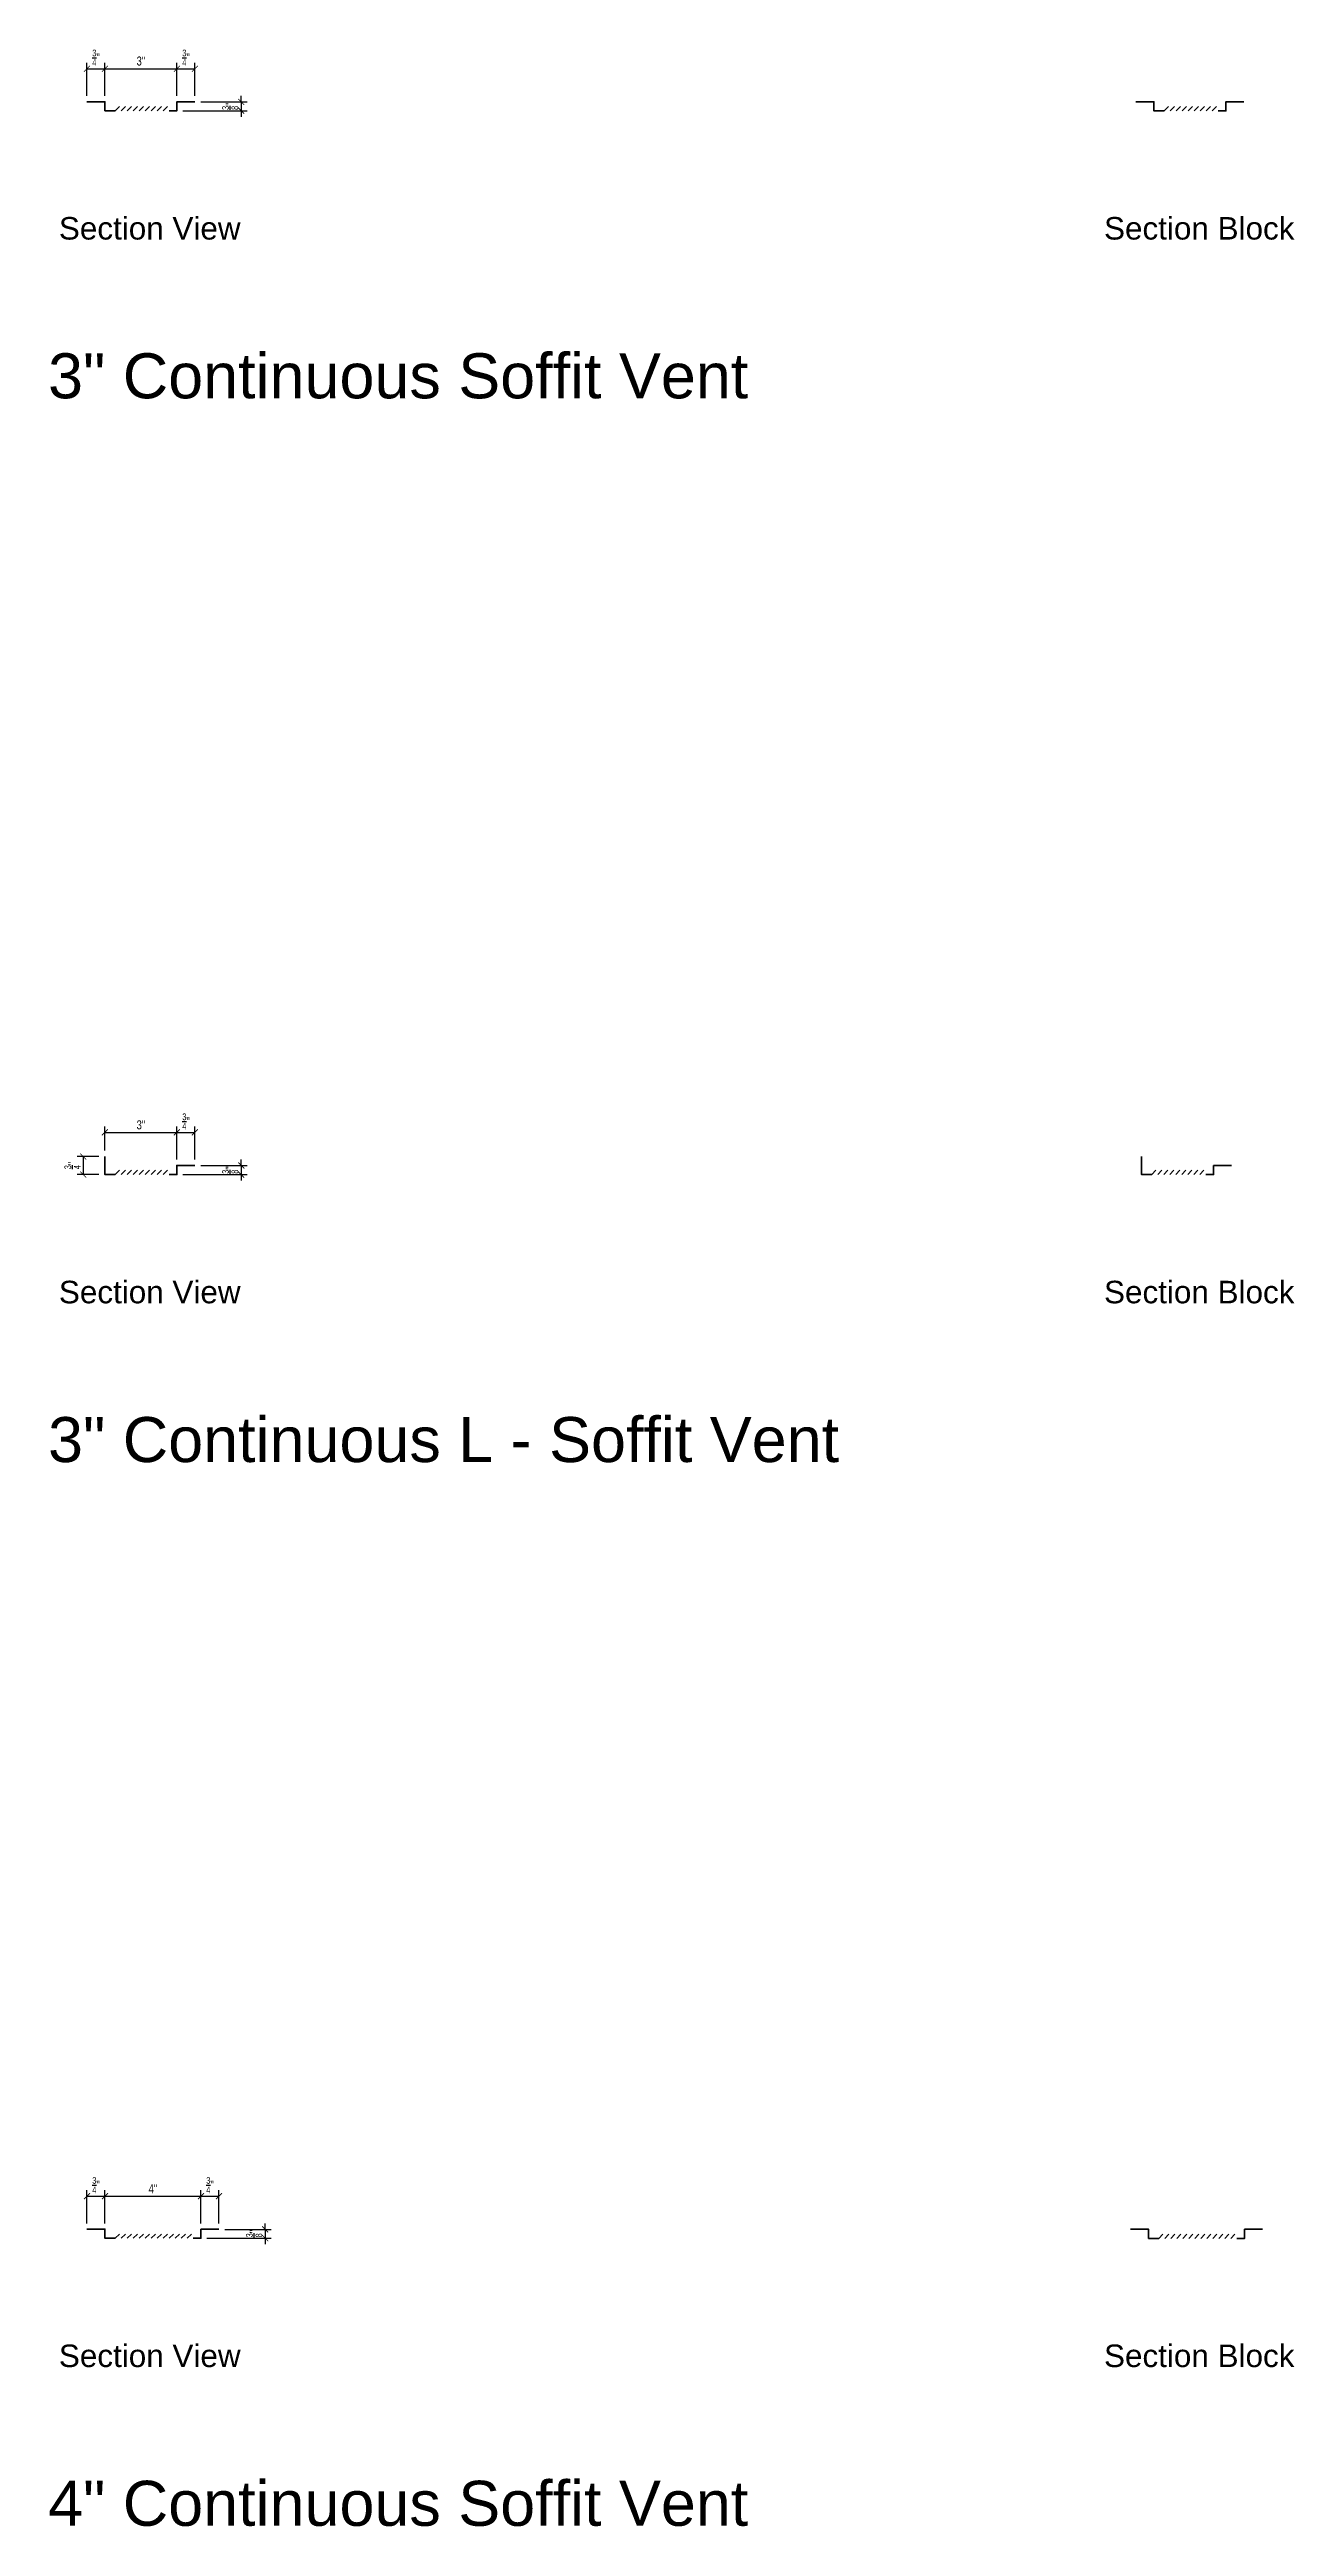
# Model space of a CAD drawing. Header units: inches. Extents: x 5 to 95, y 6 to 246.
# Drawn here: x 4.8 to 56.7, y 143 to 246.2 of the extents above; entities that cross this region are included whole.
import ezdxf
from ezdxf.enums import TextEntityAlignment as Align

# ---------------------------------------------------------------- set-up
doc = ezdxf.new("R2010")
doc.units = ezdxf.units.IN
doc.header["$MEASUREMENT"] = 0
doc.layers.add('DIMLINE', color=211, linetype='Continuous')
for name, color, linetype, lineweight in [('MED', 31, 'Continuous', 35), ('THIN', 151, 'Continuous', 18), ('TITTXT', 213, 'Continuous', 50)]:
    doc.layers.add(name, color=color, linetype=linetype, lineweight=lineweight)
doc.styles.add('Arch-Dim', font='arial.ttf', dxfattribs={"width": 0.75})
doc.styles.add('RomanS', font='romans.shx')
doc.dimstyles.new('Aec-Arch-I-96', dxfattribs={"dimscale": 96, "dimtxt": 0.09375, "dimasz": 0.0625, "dimexe": 0.0625, "dimexo": 0.0625, "dimgap": 0.03125, "dimtad": 1, "dimdec": 4, "dimzin": 3, "dimdsep": 46, "dimlunit": 4, "dimtxsty": 'Arch-Dim', "dimblk": 'ARCHTICK', "dimcen": 0.09375, "dimazin": 2, "dimtfac": 0.75, "dimtdec": 4, "dimtix": 1, "dimtmove": 2, "dimatfit": 2, "dimfxl": 1, "dimtolj": 1, "dimtzin": 0, "dimarcsym": 0})

msp = doc.modelspace()

# ---------------------------------------------------------------- blocks, each defined once
blk = doc.blocks.new('Anno_Title_T2')
at = {"color": 0, "linetype": 'ByBlock', "lineweight": -2, "style": 'RomanS'}
blk.add_attdef('TITLE', (0, 0.5), '', height=1.25, dxfattribs=at)
blk.add_attdef('SCALE', text='', height=0.75, dxfattribs=at).set_placement((0, -0.5), align=Align.TOP_LEFT)
blk = doc.blocks.new('_ArchTick')
at = {"color": 0, "linetype": 'ByBlock', "const_width": 0.15}
blk.add_lwpolyline([(-0.5, -0.5), (0.5, 0.5)], dxfattribs=at)
blk = doc.blocks.new('*D42')
at = {"layer": 'Defpoints', "color": 0, "transparency": 16777216}
for p in [(7.12, 156.78), (6.37, 155.4), (7.12, 155.4)]:
    blk.add_point(p, dxfattribs=at)
at = {"layer": 'DIMLINE', "color": 8, "lineweight": -2, "transparency": 16777216}
for p, q in [((6.37, 155.65), (6.37, 157.03)), ((6.37, 156.78), (7.12, 156.78)), ((7.12, 155.65), (7.12, 157.03))]:
    blk.add_line(p, q, dxfattribs=at)
at = {"layer": 'DIMLINE', "color": 8, "lineweight": -2, "transparency": 16777216, "xscale": 0.25, "yscale": 0.25, "zscale": 0.25, "rotation": 180}
blk.add_blockref('_ArchTick', (6.37, 156.78), dxfattribs=at)
at = {"layer": 'DIMLINE', "color": 8, "lineweight": -2, "transparency": 16777216, "xscale": 0.25, "yscale": 0.25, "zscale": 0.25}
blk.add_blockref('_ArchTick', (7.12, 156.78), dxfattribs=at)
at = {"layer": 'DIMLINE', "color": 0, "transparency": 16777216, "insert": (6.75, 157.24), "char_height": 0.375, "attachment_point": 5, "style": 'Arch-Dim'}
blk.add_mtext('\\A1;{\\H0.750000x;\\S3/4;}"', dxfattribs=at)
blk = doc.blocks.new('*D43')
at = {"layer": 'Defpoints', "color": 0, "transparency": 16777216}
for p in [(11.12, 156.78), (7.12, 155.4), (11.12, 155.4)]:
    blk.add_point(p, dxfattribs=at)
at = {"layer": 'DIMLINE', "color": 8, "lineweight": -2, "transparency": 16777216}
for p, q in [((7.12, 155.65), (7.12, 157.03)), ((7.12, 156.78), (11.12, 156.78)), ((11.12, 155.65), (11.12, 157.03))]:
    blk.add_line(p, q, dxfattribs=at)
at = {"layer": 'DIMLINE', "color": 8, "lineweight": -2, "transparency": 16777216, "xscale": 0.25, "yscale": 0.25, "zscale": 0.25, "rotation": 180}
blk.add_blockref('_ArchTick', (7.12, 156.78), dxfattribs=at)
at = {"layer": 'DIMLINE', "color": 8, "lineweight": -2, "transparency": 16777216, "xscale": 0.25, "yscale": 0.25, "zscale": 0.25}
blk.add_blockref('_ArchTick', (11.12, 156.78), dxfattribs=at)
at = {"layer": 'DIMLINE', "color": 0, "transparency": 16777216, "insert": (9.12, 157.09), "char_height": 0.375, "attachment_point": 5, "style": 'Arch-Dim'}
blk.add_mtext('\\A1;4"', dxfattribs=at)
blk = doc.blocks.new('*D44')
at = {"layer": 'Defpoints', "color": 0, "transparency": 16777216}
for p in [(11.87, 156.78), (11.12, 155.4), (11.87, 155.4)]:
    blk.add_point(p, dxfattribs=at)
at = {"layer": 'DIMLINE', "color": 8, "lineweight": -2, "transparency": 16777216}
for p, q in [((11.12, 155.65), (11.12, 157.03)), ((11.12, 156.78), (11.87, 156.78)), ((11.87, 155.65), (11.87, 157.03))]:
    blk.add_line(p, q, dxfattribs=at)
at = {"layer": 'DIMLINE', "color": 8, "lineweight": -2, "transparency": 16777216, "xscale": 0.25, "yscale": 0.25, "zscale": 0.25, "rotation": 180}
blk.add_blockref('_ArchTick', (11.12, 156.78), dxfattribs=at)
at = {"layer": 'DIMLINE', "color": 8, "lineweight": -2, "transparency": 16777216, "xscale": 0.25, "yscale": 0.25, "zscale": 0.25}
blk.add_blockref('_ArchTick', (11.87, 156.78), dxfattribs=at)
at = {"layer": 'DIMLINE', "color": 0, "transparency": 16777216, "insert": (11.5, 157.24), "char_height": 0.375, "attachment_point": 5, "style": 'Arch-Dim'}
blk.add_mtext('\\A1;{\\H0.750000x;\\S3/4;}"', dxfattribs=at)
blk = doc.blocks.new('*D45')
at = {"layer": 'Defpoints', "color": 0, "transparency": 16777216}
for p in [(11.12, 155.03), (11.87, 155.4), (13.8, 155.03)]:
    blk.add_point(p, dxfattribs=at)
at = {"layer": 'DIMLINE', "color": 8, "lineweight": -2, "transparency": 16777216}
for p, q in [((11.37, 155.03), (14.05, 155.03)), ((12.12, 155.4), (14.05, 155.4)), ((13.8, 155.4), (13.8, 155.65)), ((13.8, 155.4), (13.8, 155.03)), ((13.8, 155.03), (13.8, 154.78))]:
    blk.add_line(p, q, dxfattribs=at)
at = {"layer": 'DIMLINE', "color": 8, "lineweight": -2, "transparency": 16777216, "xscale": 0.25, "yscale": 0.25, "zscale": 0.25}
for p, rotation in [((13.8, 155.4), 270), ((13.8, 155.03), 90)]:
    blk.add_blockref('_ArchTick', p, dxfattribs=dict(at, rotation=rotation))
at = {"layer": 'DIMLINE', "color": 0, "transparency": 16777216, "insert": (13.34, 155.22), "char_height": 0.375, "attachment_point": 5, "rotation": 90, "style": 'Arch-Dim'}
blk.add_mtext('\\A1;{\\H0.750000x;\\S3/8;}"', dxfattribs=at)
blk = doc.blocks.new('AecDtl_4ContinuousSoffitVent')
at = {"layer": 'MED'}
for p, q in [((0.43, -0.38), (0.6, -0.2)), ((3.43, -0.38), (3.6, -0.2))]:
    blk.add_line(p, q, dxfattribs=at)
for points in [[(-0.75, 0), (0, 0), (0, -0.38), (0.43, -0.38)], [(3.68, -0.38), (4, -0.38), (4, 0), (4.75, 0)]]:
    blk.add_lwpolyline(points, dxfattribs=at)
at = {"layer": 'THIN'}
for p, q in [((0.68, -0.38), (0.85, -0.2)), ((0.93, -0.38), (1.1, -0.2)), ((1.18, -0.38), (1.35, -0.2)), ((1.43, -0.38), (1.6, -0.2)), ((1.68, -0.38), (1.85, -0.2)), ((1.93, -0.38), (2.1, -0.2)), ((2.18, -0.38), (2.35, -0.2)), ((2.43, -0.38), (2.6, -0.2)), ((2.68, -0.38), (2.85, -0.2)), ((2.93, -0.38), (3.1, -0.2)), ((3.18, -0.38), (3.35, -0.2))]:
    blk.add_line(p, q, dxfattribs=at)
blk = doc.blocks.new('*D46')
at = {"layer": 'Defpoints', "color": 0, "transparency": 16777216}
for p in [(10.12, 201.08), (7.12, 200.07), (10.12, 199.7)]:
    blk.add_point(p, dxfattribs=at)
at = {"layer": 'DIMLINE', "color": 8, "lineweight": -2, "transparency": 16777216}
for p, q in [((7.12, 200.32), (7.12, 201.33)), ((10.12, 199.95), (10.12, 201.33)), ((7.12, 201.08), (10.12, 201.08))]:
    blk.add_line(p, q, dxfattribs=at)
at = {"layer": 'DIMLINE', "color": 8, "lineweight": -2, "transparency": 16777216, "xscale": 0.25, "yscale": 0.25, "zscale": 0.25, "rotation": 180}
blk.add_blockref('_ArchTick', (7.12, 201.08), dxfattribs=at)
at = {"layer": 'DIMLINE', "color": 8, "lineweight": -2, "transparency": 16777216, "xscale": 0.25, "yscale": 0.25, "zscale": 0.25}
blk.add_blockref('_ArchTick', (10.12, 201.08), dxfattribs=at)
at = {"layer": 'DIMLINE', "color": 0, "transparency": 16777216, "insert": (8.62, 201.39), "char_height": 0.375, "attachment_point": 5, "style": 'Arch-Dim'}
blk.add_mtext('\\A1;3"', dxfattribs=at)
blk = doc.blocks.new('*D47')
at = {"layer": 'Defpoints', "color": 0, "transparency": 16777216}
for p in [(10.87, 201.08), (10.12, 199.7), (10.87, 199.7)]:
    blk.add_point(p, dxfattribs=at)
at = {"layer": 'DIMLINE', "color": 8, "lineweight": -2, "transparency": 16777216}
for p, q in [((10.12, 199.95), (10.12, 201.33)), ((10.87, 199.95), (10.87, 201.33)), ((10.12, 201.08), (10.87, 201.08))]:
    blk.add_line(p, q, dxfattribs=at)
at = {"layer": 'DIMLINE', "color": 8, "lineweight": -2, "transparency": 16777216, "xscale": 0.25, "yscale": 0.25, "zscale": 0.25, "rotation": 180}
blk.add_blockref('_ArchTick', (10.12, 201.08), dxfattribs=at)
at = {"layer": 'DIMLINE', "color": 8, "lineweight": -2, "transparency": 16777216, "xscale": 0.25, "yscale": 0.25, "zscale": 0.25}
blk.add_blockref('_ArchTick', (10.87, 201.08), dxfattribs=at)
at = {"layer": 'DIMLINE', "color": 0, "transparency": 16777216, "insert": (10.5, 201.53), "char_height": 0.375, "attachment_point": 5, "style": 'Arch-Dim'}
blk.add_mtext('\\A1;{\\H0.750000x;\\S3/4;}"', dxfattribs=at)
blk = doc.blocks.new('*D48')
at = {"layer": 'Defpoints', "color": 0, "transparency": 16777216}
for p in [(10.12, 199.32), (10.87, 199.7), (12.8, 199.32)]:
    blk.add_point(p, dxfattribs=at)
at = {"layer": 'DIMLINE', "color": 8, "lineweight": -2, "transparency": 16777216}
for p, q in [((10.37, 199.32), (13.05, 199.32)), ((11.12, 199.7), (13.05, 199.7)), ((12.8, 199.7), (12.8, 199.95)), ((12.8, 199.7), (12.8, 199.32)), ((12.8, 199.32), (12.8, 199.07))]:
    blk.add_line(p, q, dxfattribs=at)
at = {"layer": 'DIMLINE', "color": 8, "lineweight": -2, "transparency": 16777216, "xscale": 0.25, "yscale": 0.25, "zscale": 0.25}
for p, rotation in [((12.8, 199.7), 270), ((12.8, 199.32), 90)]:
    blk.add_blockref('_ArchTick', p, dxfattribs=dict(at, rotation=rotation))
at = {"layer": 'DIMLINE', "color": 0, "transparency": 16777216, "insert": (12.34, 199.51), "char_height": 0.375, "attachment_point": 5, "rotation": 90, "style": 'Arch-Dim'}
blk.add_mtext('\\A1;{\\H0.750000x;\\S3/8;}"', dxfattribs=at)
blk = doc.blocks.new('*D52')
at = {"layer": 'Defpoints', "color": 0, "transparency": 16777216}
for p in [(6.22, 199.32), (7.12, 200.07), (7.12, 199.32)]:
    blk.add_point(p, dxfattribs=at)
at = {"layer": 'DIMLINE', "color": 8, "lineweight": -2, "transparency": 16777216}
for p, q in [((6.87, 200.07), (5.97, 200.07)), ((6.87, 199.32), (5.97, 199.32)), ((6.22, 200.07), (6.22, 199.32))]:
    blk.add_line(p, q, dxfattribs=at)
at = {"layer": 'DIMLINE', "color": 8, "lineweight": -2, "transparency": 16777216, "xscale": 0.25, "yscale": 0.25, "zscale": 0.25}
for p, rotation in [((6.22, 200.07), 90), ((6.22, 199.32), 270)]:
    blk.add_blockref('_ArchTick', p, dxfattribs=dict(at, rotation=rotation))
at = {"layer": 'DIMLINE', "color": 0, "transparency": 16777216, "insert": (5.77, 199.7), "char_height": 0.375, "attachment_point": 5, "rotation": 90, "style": 'Arch-Dim'}
blk.add_mtext('\\A1;{\\H0.750000x;\\S3/4;}"', dxfattribs=at)
blk = doc.blocks.new('AecDtl_3Continuous-L-SoffitVent')
at = {"layer": 'MED'}
for p, q in [((-2.57, -0.38), (-2.4, -0.2)), ((-0.57, -0.38), (-0.4, -0.2))]:
    blk.add_line(p, q, dxfattribs=at)
for points in [[(-2.57, -0.38), (-3, -0.38), (-3, 0.38)], [(0.75, 0), (0, 0), (0, -0.38), (-0.32, -0.38)]]:
    blk.add_lwpolyline(points, dxfattribs=at)
at = {"layer": 'THIN'}
for p, q in [((-2.32, -0.38), (-2.15, -0.2)), ((-2.07, -0.38), (-1.9, -0.2)), ((-1.82, -0.38), (-1.65, -0.2)), ((-1.57, -0.38), (-1.4, -0.2)), ((-1.32, -0.38), (-1.15, -0.2)), ((-1.07, -0.38), (-0.9, -0.2)), ((-0.82, -0.38), (-0.65, -0.2))]:
    blk.add_line(p, q, dxfattribs=at)
blk = doc.blocks.new('*D38')
at = {"layer": 'Defpoints', "color": 0, "transparency": 16777216}
for p in [(7.12, 245.37), (6.37, 243.99), (7.12, 243.99)]:
    blk.add_point(p, dxfattribs=at)
at = {"layer": 'DIMLINE', "color": 8, "lineweight": -2, "transparency": 16777216}
for p, q in [((6.37, 244.24), (6.37, 245.62)), ((7.12, 244.24), (7.12, 245.62)), ((6.37, 245.37), (7.12, 245.37))]:
    blk.add_line(p, q, dxfattribs=at)
at = {"layer": 'DIMLINE', "color": 8, "lineweight": -2, "transparency": 16777216, "xscale": 0.25, "yscale": 0.25, "zscale": 0.25, "rotation": 180}
blk.add_blockref('_ArchTick', (6.37, 245.37), dxfattribs=at)
at = {"layer": 'DIMLINE', "color": 8, "lineweight": -2, "transparency": 16777216, "xscale": 0.25, "yscale": 0.25, "zscale": 0.25}
blk.add_blockref('_ArchTick', (7.12, 245.37), dxfattribs=at)
at = {"layer": 'DIMLINE', "color": 0, "transparency": 16777216, "insert": (6.75, 245.83), "char_height": 0.375, "attachment_point": 5, "style": 'Arch-Dim'}
blk.add_mtext('\\A1;{\\H0.750000x;\\S3/4;}"', dxfattribs=at)
blk = doc.blocks.new('*D39')
at = {"layer": 'Defpoints', "color": 0, "transparency": 16777216}
for p in [(10.12, 245.37), (7.12, 243.99), (10.12, 243.99)]:
    blk.add_point(p, dxfattribs=at)
at = {"layer": 'DIMLINE', "color": 8, "lineweight": -2, "transparency": 16777216}
for p, q in [((7.12, 244.24), (7.12, 245.62)), ((10.12, 244.24), (10.12, 245.62)), ((7.12, 245.37), (10.12, 245.37))]:
    blk.add_line(p, q, dxfattribs=at)
at = {"layer": 'DIMLINE', "color": 8, "lineweight": -2, "transparency": 16777216, "xscale": 0.25, "yscale": 0.25, "zscale": 0.25, "rotation": 180}
blk.add_blockref('_ArchTick', (7.12, 245.37), dxfattribs=at)
at = {"layer": 'DIMLINE', "color": 8, "lineweight": -2, "transparency": 16777216, "xscale": 0.25, "yscale": 0.25, "zscale": 0.25}
blk.add_blockref('_ArchTick', (10.12, 245.37), dxfattribs=at)
at = {"layer": 'DIMLINE', "color": 0, "transparency": 16777216, "insert": (8.62, 245.69), "char_height": 0.375, "attachment_point": 5, "style": 'Arch-Dim'}
blk.add_mtext('\\A1;3"', dxfattribs=at)
blk = doc.blocks.new('*D40')
at = {"layer": 'Defpoints', "color": 0, "transparency": 16777216}
for p in [(10.87, 245.37), (10.12, 243.99), (10.87, 243.99)]:
    blk.add_point(p, dxfattribs=at)
at = {"layer": 'DIMLINE', "color": 8, "lineweight": -2, "transparency": 16777216}
for p, q in [((10.12, 244.24), (10.12, 245.62)), ((10.87, 244.24), (10.87, 245.62)), ((10.12, 245.37), (10.87, 245.37))]:
    blk.add_line(p, q, dxfattribs=at)
at = {"layer": 'DIMLINE', "color": 8, "lineweight": -2, "transparency": 16777216, "xscale": 0.25, "yscale": 0.25, "zscale": 0.25, "rotation": 180}
blk.add_blockref('_ArchTick', (10.12, 245.37), dxfattribs=at)
at = {"layer": 'DIMLINE', "color": 8, "lineweight": -2, "transparency": 16777216, "xscale": 0.25, "yscale": 0.25, "zscale": 0.25}
blk.add_blockref('_ArchTick', (10.87, 245.37), dxfattribs=at)
at = {"layer": 'DIMLINE', "color": 0, "transparency": 16777216, "insert": (10.5, 245.83), "char_height": 0.375, "attachment_point": 5, "style": 'Arch-Dim'}
blk.add_mtext('\\A1;{\\H0.750000x;\\S3/4;}"', dxfattribs=at)
blk = doc.blocks.new('*D41')
at = {"layer": 'Defpoints', "color": 0, "transparency": 16777216}
for p in [(10.12, 243.62), (10.87, 243.99), (12.8, 243.62)]:
    blk.add_point(p, dxfattribs=at)
at = {"layer": 'DIMLINE', "color": 8, "lineweight": -2, "transparency": 16777216}
for p, q in [((10.37, 243.62), (13.05, 243.62)), ((11.12, 243.99), (13.05, 243.99)), ((12.8, 243.99), (12.8, 244.24)), ((12.8, 243.99), (12.8, 243.62)), ((12.8, 243.62), (12.8, 243.37))]:
    blk.add_line(p, q, dxfattribs=at)
at = {"layer": 'DIMLINE', "color": 8, "lineweight": -2, "transparency": 16777216, "xscale": 0.25, "yscale": 0.25, "zscale": 0.25}
for p, rotation in [((12.8, 243.99), 270), ((12.8, 243.62), 90)]:
    blk.add_blockref('_ArchTick', p, dxfattribs=dict(at, rotation=rotation))
at = {"layer": 'DIMLINE', "color": 0, "transparency": 16777216, "insert": (12.34, 243.81), "char_height": 0.375, "attachment_point": 5, "rotation": 90, "style": 'Arch-Dim'}
blk.add_mtext('\\A1;{\\H0.750000x;\\S3/8;}"', dxfattribs=at)
blk = doc.blocks.new('AecDtl_3ContinuousSoffitVent')
at = {"layer": 'MED'}
for p, q in [((0.43, -0.38), (0.6, -0.2)), ((2.43, -0.38), (2.6, -0.2))]:
    blk.add_line(p, q, dxfattribs=at)
for points in [[(-0.75, 0), (0, 0), (0, -0.38), (0.43, -0.38)], [(2.68, -0.38), (3, -0.38), (3, 0), (3.75, 0)]]:
    blk.add_lwpolyline(points, dxfattribs=at)
at = {"layer": 'THIN'}
for p, q in [((0.68, -0.38), (0.85, -0.2)), ((0.93, -0.38), (1.1, -0.2)), ((1.18, -0.38), (1.35, -0.2)), ((1.43, -0.38), (1.6, -0.2)), ((1.68, -0.38), (1.85, -0.2)), ((1.93, -0.38), (2.1, -0.2)), ((2.18, -0.38), (2.35, -0.2))]:
    blk.add_line(p, q, dxfattribs=at)

# ---------------------------------------------------------------- dimensions: what is measured, and where the dimension line sits
at = {"layer": 'DIMLINE'}
for base, p1, p2, picture, middle in [((7.12002, 245.37235), (6.37002, 243.9947), (7.12002, 243.9947), '*D38', (6.74502, 245.82854)), ((10.12002, 245.37235), (7.12002, 243.9947), (10.12002, 243.9947), '*D39', (8.62002, 245.68894)), ((10.87002, 245.37235), (10.12002, 243.9947), (10.87002, 243.9947), '*D40', (10.49502, 245.82854)), ((10.12002, 201.07628), (7.12002, 200.07363), (10.12002, 199.69863), '*D46', (8.62002, 201.39287)), ((10.87002, 201.07628), (10.12002, 199.69863), (10.87002, 199.69863), '*D47', (10.49502, 201.53247)), ((7.12002, 156.78021), (6.37002, 155.40256), (7.12002, 155.40256), '*D42', (6.74502, 157.2364)), ((11.12002, 156.78021), (7.12002, 155.40256), (11.12002, 155.40256), '*D43', (9.12002, 157.09271)), ((11.87002, 156.78021), (11.12002, 155.40256), (11.87002, 155.40256), '*D44', (11.49502, 157.2364))]:
    dim = msp.add_linear_dim(base=base, p1=p1, p2=p2, dimstyle='Aec-Arch-I-96', override={"dimscale": 4, "dimclrd": 8, "dimclre": 8}, dxfattribs=at)
    dim.commit()
    dim.dimension.update_dxf_attribs({"geometry": picture, "text_midpoint": middle})
for base, p1, p2, picture, middle in [((12.79723, 243.6197), (10.87002, 243.9947), (10.12002, 243.6197), '*D41', (12.33806, 243.8072)), ((6.22126, 199.32363), (7.12002, 200.07363), (7.12002, 199.32363), '*D52', (5.76507, 199.69863)), ((12.79723, 199.32363), (10.87002, 199.69863), (10.12002, 199.32363), '*D48', (12.33806, 199.51113)), ((13.79723, 155.02756), (11.87002, 155.40256), (11.12002, 155.02756), '*D45', (13.33806, 155.21506))]:
    dim = msp.add_linear_dim(base=base, p1=p1, p2=p2, angle=90, dimstyle='Aec-Arch-I-96', override={"dimscale": 4, "dimclrd": 8, "dimclre": 8}, dxfattribs=at)
    dim.commit()
    dim.dimension.update_dxf_attribs({"geometry": picture, "text_midpoint": middle})

# ---------------------------------------------------------------- linework, layer by layer
at = {"layer": 'DIMLINE'}
for p in [(7.12002, 243.9947), (10.12002, 199.69863), (7.12002, 155.40256)]:
    msp.add_point(p, dxfattribs=at)
at = {"layer": 'MED'}
for p, q in [((7.54726, 243.6197), (7.72403, 243.79648)), ((9.54726, 243.6197), (9.72403, 243.79648)), ((7.54726, 199.32363), (7.72403, 199.50041)), ((9.54726, 199.32363), (9.72403, 199.50041)), ((7.54726, 155.02756), (7.72403, 155.20434)), ((10.54726, 155.02756), (10.72403, 155.20434))]:
    msp.add_line(p, q, dxfattribs=at)
for points in [[(6.37002, 243.9947), (7.12002, 243.9947), (7.12002, 243.6197), (7.54726, 243.6197)], [(9.79726, 243.6197), (10.12002, 243.6197), (10.12002, 243.9947), (10.87002, 243.9947)], [(7.54726, 199.32363), (7.12002, 199.32363), (7.12002, 200.07363)], [(10.87002, 199.69863), (10.12002, 199.69863), (10.12002, 199.32363), (9.79726, 199.32363)], [(6.37002, 155.40256), (7.12002, 155.40256), (7.12002, 155.02756), (7.54726, 155.02756)], [(10.79726, 155.02756), (11.12002, 155.02756), (11.12002, 155.40256), (11.87002, 155.40256)]]:
    msp.add_lwpolyline(points, dxfattribs=at)
at = {"layer": 'THIN'}
for p, q in [((7.79726, 243.6197), (7.97403, 243.79648)), ((8.04726, 243.6197), (8.22403, 243.79648)), ((8.29726, 243.6197), (8.47403, 243.79648)), ((8.54726, 243.6197), (8.72403, 243.79648)), ((8.79726, 243.6197), (8.97403, 243.79648)), ((9.04726, 243.6197), (9.22403, 243.79648)), ((9.29726, 243.6197), (9.47403, 243.79648)), ((7.79726, 199.32363), (7.97403, 199.50041)), ((8.04726, 199.32363), (8.22403, 199.50041)), ((8.29726, 199.32363), (8.47403, 199.50041)), ((8.54726, 199.32363), (8.72403, 199.50041)), ((8.79726, 199.32363), (8.97403, 199.50041)), ((9.04726, 199.32363), (9.22403, 199.50041)), ((9.29726, 199.32363), (9.47403, 199.50041)), ((7.79726, 155.02756), (7.97403, 155.20434)), ((8.04726, 155.02756), (8.22403, 155.20434)), ((8.29726, 155.02756), (8.47403, 155.20434)), ((8.54726, 155.02756), (8.72403, 155.20434)), ((8.79726, 155.02756), (8.97403, 155.20434)), ((9.04726, 155.02756), (9.22403, 155.20434)), ((9.29726, 155.02756), (9.47403, 155.20434)), ((9.54726, 155.02756), (9.72403, 155.20434)), ((9.79726, 155.02756), (9.97403, 155.20434)), ((10.04726, 155.02756), (10.22403, 155.20434)), ((10.29726, 155.02756), (10.47403, 155.20434))]:
    msp.add_line(p, q, dxfattribs=at)

# ---------------------------------------------------------------- block references
for name, p in [('AecDtl_3ContinuousSoffitVent', (50.83052, 243.9947)), ('AecDtl_3Continuous-L-SoffitVent', (53.31185, 199.69863)), ('AecDtl_4ContinuousSoffitVent', (50.60591, 155.40256))]:
    msp.add_blockref(name, p)
at = {"layer": 'TITTXT'}
ref = msp.add_blockref('Anno_Title_T2', (5.20344, 237.88246), dxfattribs=dict(at, xscale=0.75, yscale=0.75, zscale=0.75))
ref.add_attrib('TITLE', 'Section View', (5.20344, 238.25746), dxfattribs={"layer": '0', "color": 0, "linetype": 'ByBlock', "lineweight": -2, "height": 0.9375, "style": 'Arch-Dim'})
ref = msp.add_blockref('Anno_Title_T2', (48.75039, 237.88246), dxfattribs=dict(at, xscale=0.75, yscale=0.75, zscale=0.75))
ref.add_attrib('TITLE', 'Section Block', (48.75039, 238.25746), dxfattribs={"layer": '0', "color": 0, "linetype": 'ByBlock', "lineweight": -2, "height": 0.9375, "style": 'Arch-Dim'})
ref = msp.add_blockref('Anno_Title_T2', (4.75248, 230.89613), dxfattribs=dict(at, xscale=1.5, yscale=1.5, zscale=1.5))
ref.add_attrib('TITLE', '3" Continuous Soffit Vent', (4.75248, 231.64613), dxfattribs={"layer": '0', "color": 0, "linetype": 'ByBlock', "lineweight": -2, "height": 1.875, "style": 'Arch-Dim'})
ref = msp.add_blockref('Anno_Title_T2', (5.20344, 193.58639), dxfattribs=dict(at, xscale=0.75, yscale=0.75, zscale=0.75))
ref.add_attrib('TITLE', 'Section View', (5.20344, 193.96139), dxfattribs={"layer": '0', "color": 0, "linetype": 'ByBlock', "lineweight": -2, "height": 0.9375, "style": 'Arch-Dim'})
ref = msp.add_blockref('Anno_Title_T2', (48.75039, 193.58639), dxfattribs=dict(at, xscale=0.75, yscale=0.75, zscale=0.75))
ref.add_attrib('TITLE', 'Section Block', (48.75039, 193.96139), dxfattribs={"layer": '0', "color": 0, "linetype": 'ByBlock', "lineweight": -2, "height": 0.9375, "style": 'Arch-Dim'})
ref = msp.add_blockref('Anno_Title_T2', (4.75248, 186.60006), dxfattribs=dict(at, xscale=1.5, yscale=1.5, zscale=1.5))
ref.add_attrib('TITLE', '3" Continuous L - Soffit Vent', (4.75248, 187.35006), dxfattribs={"layer": '0', "color": 0, "linetype": 'ByBlock', "lineweight": -2, "height": 1.875, "style": 'Arch-Dim'})
ref = msp.add_blockref('Anno_Title_T2', (5.20344, 149.29032), dxfattribs=dict(at, xscale=0.75, yscale=0.75, zscale=0.75))
ref.add_attrib('TITLE', 'Section View', (5.20344, 149.66532), dxfattribs={"layer": '0', "color": 0, "linetype": 'ByBlock', "lineweight": -2, "height": 0.9375, "style": 'Arch-Dim'})
ref = msp.add_blockref('Anno_Title_T2', (48.75039, 149.29032), dxfattribs=dict(at, xscale=0.75, yscale=0.75, zscale=0.75))
ref.add_attrib('TITLE', 'Section Block', (48.75039, 149.66532), dxfattribs={"layer": '0', "color": 0, "linetype": 'ByBlock', "lineweight": -2, "height": 0.9375, "style": 'Arch-Dim'})
ref = msp.add_blockref('Anno_Title_T2', (4.75248, 142.30399), dxfattribs=dict(at, xscale=1.5, yscale=1.5, zscale=1.5))
ref.add_attrib('TITLE', '4" Continuous Soffit Vent', (4.75248, 143.05399), dxfattribs={"layer": '0', "color": 0, "linetype": 'ByBlock', "lineweight": -2, "height": 1.875, "style": 'Arch-Dim'})

msp.set_redraw_order([(e.dxf.handle, doc.entitydb.next_handle()) for e in msp.query("TEXT MTEXT ATTDEF DIMENSION ARC_DIMENSION")])  # texts and dimensions are drawn at this point

doc.saveas('drawing.dxf')
